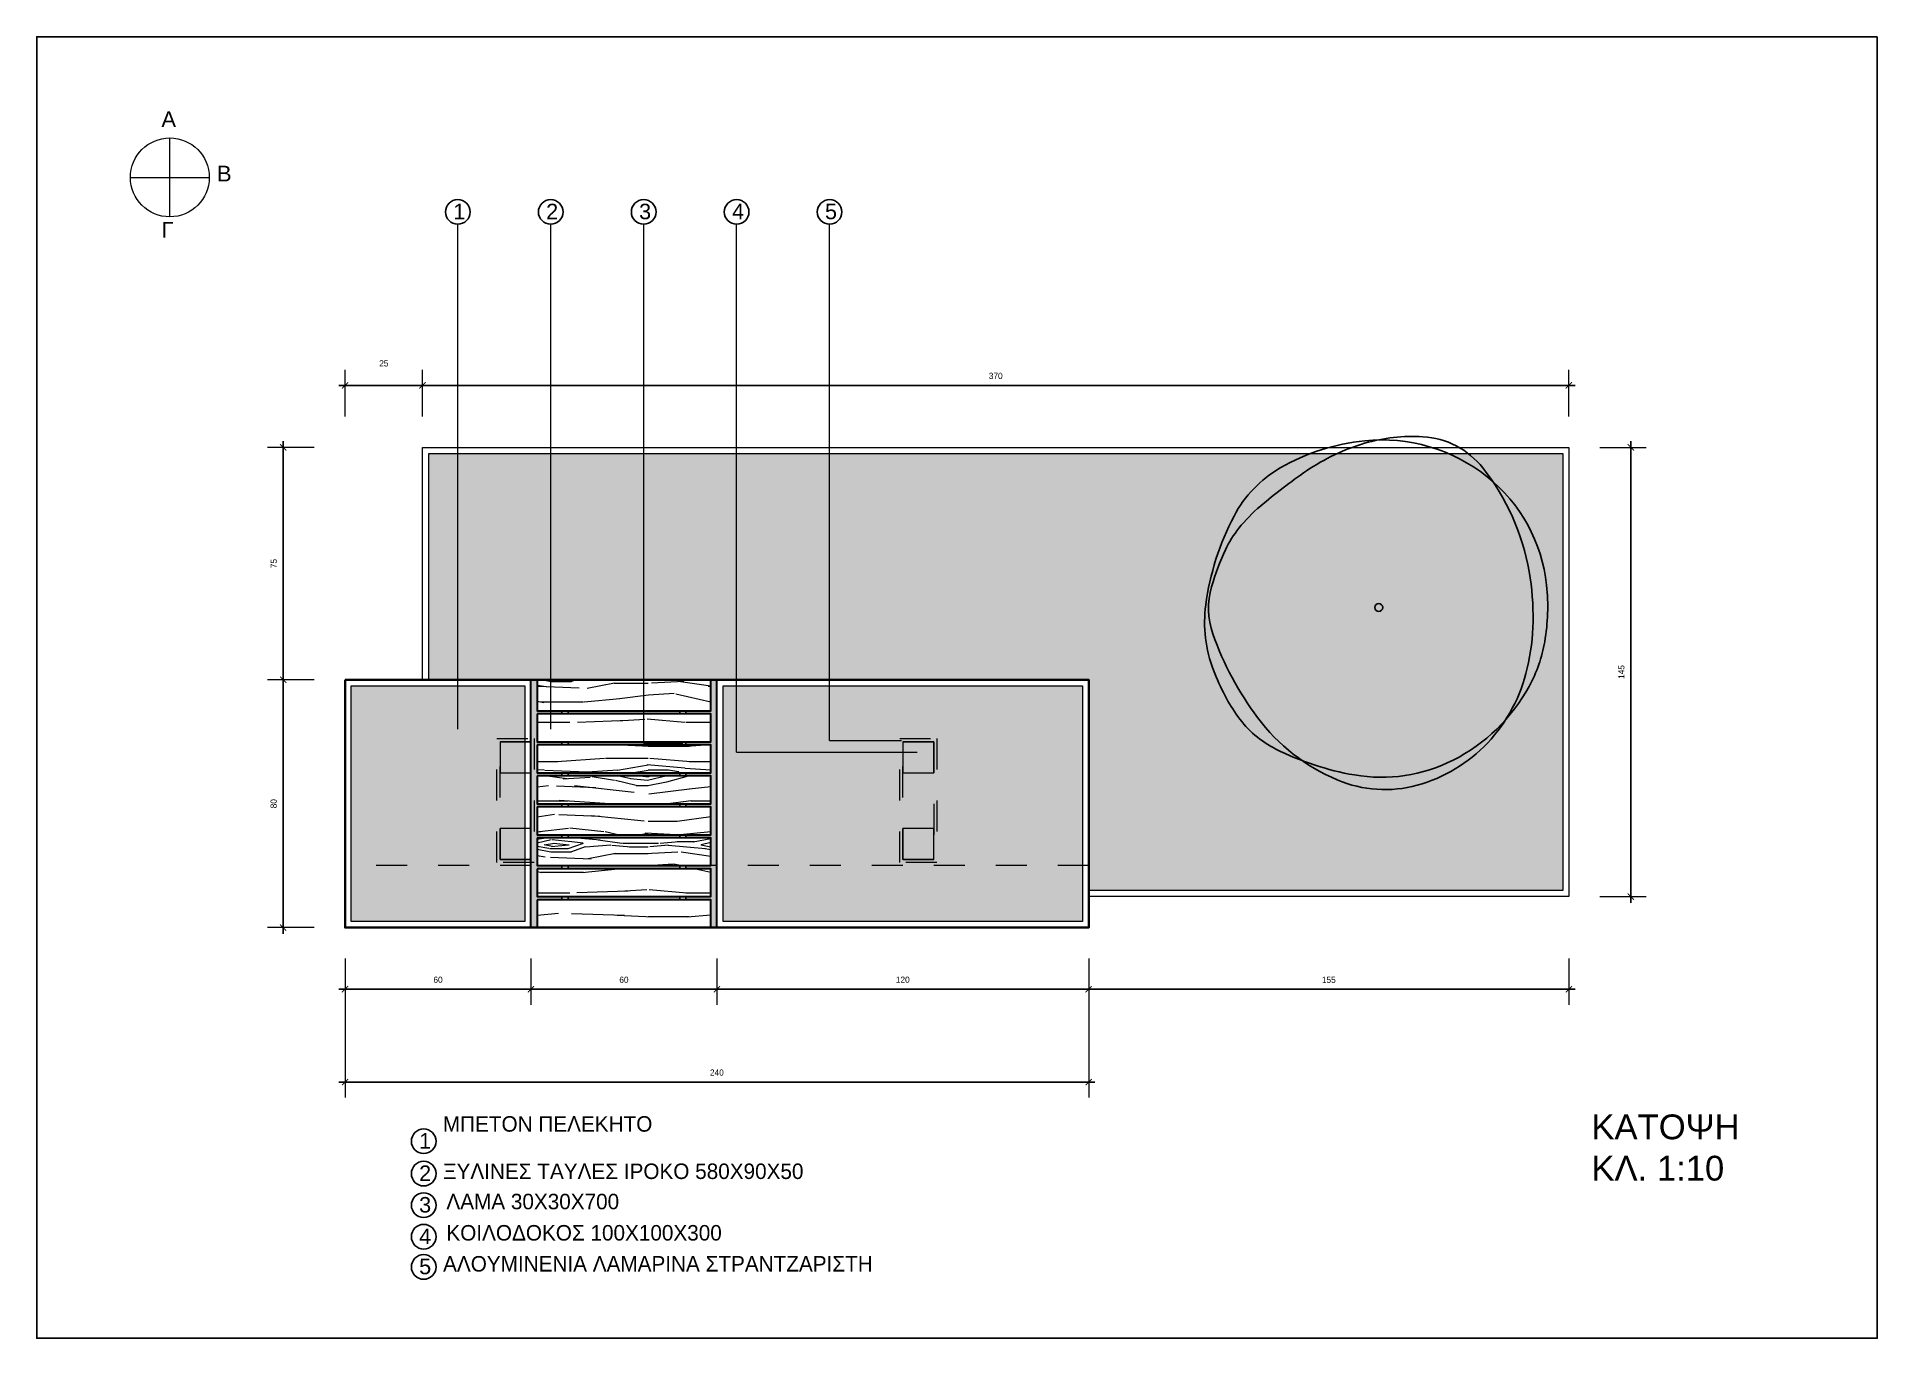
# Model space of a CAD drawing. Header units: millimetres. Extents: x -2.1 to 56.3, y -12 to 10.2.
# Drawn here: x 0 to 5.94, y 0 to 4.2 of the extents above; entities that cross this region are included whole.
import ezdxf

# ---------------------------------------------------------------- set-up
doc = ezdxf.new("R2010")
doc.units = ezdxf.units.MM
doc.header["$LTSCALE"] = 0.01
doc.linetypes.add('ACAD_ISO02W100', pattern=[15, 12, -3])
for name, color, linetype, lineweight in [('0.4', 252, 'Continuous', 40), ('CONCRETE', 253, 'Continuous', 30), ('DIMS', 30, 'Continuous', 15), ('HIDDEN', 254, 'Continuous', 20), ('METAL', 4, 'Continuous', 25), ('PROVOLH', 81, 'Continuous', 5), ('SYMBOLS', 51, 'Continuous', 15), ('WOOD', 33, 'Continuous', 30)]:
    doc.layers.add(name, color=color, linetype=linetype, lineweight=lineweight)
doc.layers.add('HATCH EDAFOS', color=45, linetype='Continuous', true_color=0xa38662)
doc.layers.add('HATCH GARBILO', color=253, linetype='Continuous', lineweight=18, true_color=0xa1a290)
doc.layers.add('HATCH WOOD', color=35, linetype='Continuous', lineweight=9, true_color=0x96704a)
doc.layers.add('TREE', color=97, linetype='Continuous', lineweight=25, true_color=0x3f8845, transparency=0.3)
doc.layers.add('ΤΕΧΤ', color=35, linetype='Continuous')
doc.styles.add('Century Gothic', font='GOTHIC.TTF')
doc.styles.get("Standard").update_dxf_attribs({"font": 'arial.ttf'})
doc.dimstyles.new('MY DIM.', dxfattribs={"dimscale": 100, "dimtxt": 0.0002, "dimasz": 0.0002, "dimexe": 0.0005, "dimexo": 0.001, "dimgap": 0.0002, "dimtad": 1, "dimdec": 0, "dimlfac": 100, "dimzin": 4, "dimdsep": 46, "dimtxsty": 'Century Gothic', "dimblk": 'ARCHTICK', "dimcen": 0.0015, "dimdle": 0.0002, "dimclrd": 256, "dimclre": 256, "dimadec": 0, "dimazin": 1, "dimtfac": 1, "dimtdec": 0, "dimtix": 1, "dimtofl": 0, "dimtmove": 2, "dimatfit": 0, "dimfxl": 1.0035, "dimtolj": 1, "dimtzin": 0, "dimlwe": -1, "dimarcsym": 0})

msp = doc.modelspace()

# ---------------------------------------------------------------- texts
at = {"layer": 'WOOD', "attachment_point": 1}
for s, width, gutter_width, insert, char_height in [('A', 0.3463952236309637, 0.5, (0.4020423693758527, 3.959540857033845), 0.0509404666944661), ('B', 0.3463952236309637, 0.5, (0.5813274531087748, 3.784101496970921), 0.0509404666944661), ('Γ', 0.3463952236309637, 0.5, (0.4020423693758527, 3.602147449270873), 0.0509404666944661), ('ΚΑΤΟΨΗ\\PΚΛ. 1:10', 6.705409049311974, 12.5, (5.017600027547786, 0.7220689729311794), 0.08)]:
    msp.add_mtext_dynamic_manual_height_columns(s, width=width, gutter_width=gutter_width, heights=[0], dxfattribs=dict(at, insert=insert, char_height=char_height))
at = {"layer": 'ΤΕΧΤ', "attachment_point": 1}
for s, width, insert, char_height in [('1', 0.2509013106586053, (1.343954256648569, 3.661303409318902), 0.05), ('2', 0.2509013106586053, (1.643954256648568, 3.661303409318902), 0.05), ('3', 0.2509013106586053, (1.943954256648569, 3.661303409318902), 0.05), ('4', 0.2509013106586053, (2.243954256648569, 3.661303409318902), 0.05), ('5', 0.2509013106586053, (2.543954256648568, 3.661303409318902), 0.05), ('{\\fCentury Gothic|b0|i0|c161|p34;\\H0.5x;ΜΠΕΤΟΝ ΠΕΛΕΚΗΤΟ\\H2x;^I}', 1.541211575695543, (1.310498468647973, 0.7165407006224718), 0.1), ('1', 0.2509013106586053, (1.233978605958665, 0.6620002450430298), 0.05), ('2', 0.2509013106586053, (1.233978605958665, 0.5574928072933126), 0.05), ('{\\fCentury Gothic|b0|i0|c161|p34;ΞΥΛΙΝΕΣ ΤΑΥΛΕΣ ΙΡΟΚΟ 580Χ90Χ50}', 2.547009592076109, (1.311324647213377, 0.563749025743026), 0.05), ('3', 0.2509013106586053, (1.233978605958665, 0.4555729510523015), 0.05), ('{\\fCentury Gothic|b0|i0|c161|p34;ΛΑΜΑ 30Χ30Χ700}', 2.547009592076109, (1.321955416822016, 0.4660484404781374), 0.05), ('{\\fCentury Gothic|b0|i0|c161|p34;ΚΟΙΛΟΔΟΚΟΣ 100Χ100Χ300}', 2.547009592076109, (1.321955416822016, 0.3651726151765517), 0.05), ('4', 0.2509013106586053, (1.233978605958665, 0.3538807540280664), 0.05), ('5', 0.2509013106586053, (1.233978605958665, 0.2563391876721233), 0.05), ('{\\fCentury Gothic|b0|i0|c161|p34;ΑΛΟΥΜΙΝΕΝΙΑ ΛΑΜΑΡΙΝΑ ΣΤΡΑΝΤΖΑΡΙΣΤΗ}', 2.547009592076109, (1.311324647213377, 0.265078248581152), 0.05)]:
    msp.add_mtext_dynamic_manual_height_columns(s, width=width, gutter_width=0.5, heights=[0], dxfattribs=dict(at, insert=insert, char_height=char_height))

# ---------------------------------------------------------------- blocks, each defined once
blk = doc.blocks.new('i-tree07')
at = {"color": 0, "linetype": 'ByBlock', "lineweight": -2}
blk.add_circle((-0.0413950300410306, 0.020719732872891), 0.0552212151102793, dxfattribs=at)
for centre, radius, start, end in [((0.0600476534946211, -0.5938611640761735), 2.956998002189816, 95.77377936935345, 119.9477766183807), ((0.4333265629952621, 0.020046831728024), 2.388442927636453, 86.58661383220232, 106.3700011572886), ((0, 0), 2.360108730307641, 51.53895416051926, 95.77377936935345), ((0.5070474066130828, 1.256032073444771), 1.150261082944297, 38.20947724214145, 86.58661383220232), ((0.5651454733949777, -0.4287027322152142), 2.856152662705319, 106.3700011572886, 124.4463403251327), ((-0.5814217351535264, 0.5195388275176356), 1.672030096811026, 119.9477766183798, 152.2852042075838), ((3.424580511808926, -4.597565291178767), 7.911425531150436, 124.4463403251346, 130.3028531778149), ((-1.141321188755227, -0.0415476572862872), 3.248077133936511, 9.98358639674663, 38.20947724214145), ((0.0773906067452117, 0.0974292183306318), 2.235683015132231, 6.022784888878292, 51.53895416052026), ((1.236183264180681, -0.4353239578422859), 3.725186416351713, 152.2852042075852, 172.4004153397553), ((-0.2233230196525255, -0.2965393008138619), 2.271742495319133, 130.3028531777965, 141.2438751667409), ((-0.8462762891338115, 0.2035430539730498), 1.472897618308168, 141.2438751667642, 154.9917927673971), ((1.076892887272151, -0.6935808656476468), 3.595021791921392, 154.9917927673956, 163.7791000914926), ((-1.507290691352181, -0.1059698607681696), 3.619673550943625, 358.8878567979265, 9.983586396728992), ((-1.341640551428781, 0.0100248314512044), 1.076219502914867, 163.7791000914895, 199.3821665052584), ((-0.5544941736570764, 0.0307613827239663), 2.871075001238856, 350.2305798828297, 6.022784888878292), ((-0.6137930681813942, -0.1884980633276143), 1.858816824737318, 172.400415339744, 201.0273170461472), ((-1.068845172840156, -0.11448140308093), 3.181145422933779, 347.0494637674656, 358.8878567979574), ((1.760054320629478, 1.101219002220204), 4.364260834417978, 199.3821665052553, 216.8466299830134), ((0.2905812833453183, -0.1147440473724544), 2.0135644425777, 331.3474499597109, 350.2305798828424), ((0.7280370582798242, 0.3273164131577744), 3.296374706156664, 201.0273170461732, 207.8189374404477), ((-0.17434875481581, -0.3201789515687494), 2.263302667712483, 316.7621897731351, 347.0494637674513), ((0.0445305950431703, -0.0333444266960612), 2.523550452726198, 207.81893744042, 215.5825472471948), ((-0.1346950525585271, 0.1176303901357585), 2.498185780414778, 296.8805481502545, 331.3474499596861), ((-0.8242002642027728, -0.6548944667105161), 1.455366124977399, 215.582547247213, 243.3835910659489), ((0.4351130740071767, 0.1083535224084358), 2.708588412710412, 216.8466299830121, 247.0467815425752), ((0.2949540145737046, 1.57840722883148), 3.953393899645762, 243.3835910659359, 260.1462681024518), ((-0.0629610006424173, -0.4249174277440773), 2.110406035403817, 285.3696758068246, 316.7621897731363), ((-0.0036731540267283, -0.1408453309605875), 2.208398899601943, 260.1462681024649, 296.880548150256), ((0.0441843041526227, -0.8147116833352754), 1.706154037225095, 247.0467815425752, 285.3696758068246)]:
    blk.add_arc(centre, radius, start, end, dxfattribs=at)
blk = doc.blocks.new('_ArchTick')
at = {"color": 0, "linetype": 'ByBlock', "const_width": 0.15}
blk.add_lwpolyline([(-0.5, -0.5), (0.5, 0.5)], dxfattribs=at)
blk = doc.blocks.new('*D10')
at = {"layer": 'Defpoints', "color": 0, "transparency": 16777216}
for p in [(0.9949999999999977, 1.325000000000001), (1.594999999999999, 1.325000000000001), (1.594999999999999, 1.126217066388143)]:
    blk.add_point(p, dxfattribs=at)
at = {"layer": 'DIMS', "transparency": 16777216}
for p, q in [((0.9949999999999977, 1.225), (0.9949999999999977, 1.076217066388143)), ((1.594999999999999, 1.225), (1.594999999999999, 1.076217066388143))]:
    blk.add_line(p, q, dxfattribs=at)
at = {"layer": 'DIMS', "lineweight": -2, "transparency": 16777216}
blk.add_line((0.9749999999999978, 1.126217066388143), (1.614999999999999, 1.126217066388143), dxfattribs=at)
at = {"layer": 'DIMS', "lineweight": -2, "transparency": 16777216, "xscale": 0.02, "yscale": 0.02, "zscale": 0.02, "rotation": 180}
blk.add_blockref('_ArchTick', (0.9949999999999977, 1.126217066388143), dxfattribs=at)
at = {"layer": 'DIMS', "lineweight": -2, "transparency": 16777216, "xscale": 0.02, "yscale": 0.02, "zscale": 0.02}
blk.add_blockref('_ArchTick', (1.594999999999999, 1.126217066388143), dxfattribs=at)
at = {"layer": 'DIMS', "color": 0, "transparency": 16777216, "insert": (1.294999999999998, 1.156720125531583), "char_height": 0.02, "attachment_point": 5, "style": 'Century Gothic'}
blk.add_mtext('\\A1;60', dxfattribs=at)
blk = doc.blocks.new('*D11')
at = {"layer": 'Defpoints', "color": 0, "transparency": 16777216}
for p in [(1.594999999999999, 1.325000000000001), (2.194999999999996, 1.325000000000001), (2.194999999999996, 1.126217066388143)]:
    blk.add_point(p, dxfattribs=at)
at = {"layer": 'DIMS', "transparency": 16777216}
for p, q in [((1.594999999999999, 1.225), (1.594999999999999, 1.076217066388143)), ((2.194999999999996, 1.225), (2.194999999999996, 1.076217066388143))]:
    blk.add_line(p, q, dxfattribs=at)
at = {"layer": 'DIMS', "lineweight": -2, "transparency": 16777216}
blk.add_line((1.574999999999999, 1.126217066388143), (2.214999999999996, 1.126217066388143), dxfattribs=at)
at = {"layer": 'DIMS', "lineweight": -2, "transparency": 16777216, "xscale": 0.02, "yscale": 0.02, "zscale": 0.02, "rotation": 180}
blk.add_blockref('_ArchTick', (1.594999999999999, 1.126217066388143), dxfattribs=at)
at = {"layer": 'DIMS', "lineweight": -2, "transparency": 16777216, "xscale": 0.02, "yscale": 0.02, "zscale": 0.02}
blk.add_blockref('_ArchTick', (2.194999999999996, 1.126217066388143), dxfattribs=at)
at = {"layer": 'DIMS', "color": 0, "transparency": 16777216, "insert": (1.894999999999997, 1.156720125531583), "char_height": 0.02, "attachment_point": 5, "style": 'Century Gothic'}
blk.add_mtext('\\A1;60', dxfattribs=at)
blk = doc.blocks.new('*D12')
at = {"layer": 'Defpoints', "color": 0, "transparency": 16777216}
for p in [(2.194999999999997, 1.325000000000001), (3.394999999999996, 1.325000000000001), (3.394999999999996, 1.126217066388143)]:
    blk.add_point(p, dxfattribs=at)
at = {"layer": 'DIMS', "transparency": 16777216}
for p, q in [((2.194999999999997, 1.225), (2.194999999999997, 1.076217066388143)), ((3.394999999999996, 1.225), (3.394999999999996, 1.076217066388143))]:
    blk.add_line(p, q, dxfattribs=at)
at = {"layer": 'DIMS', "lineweight": -2, "transparency": 16777216}
blk.add_line((2.174999999999997, 1.126217066388143), (3.414999999999996, 1.126217066388143), dxfattribs=at)
at = {"layer": 'DIMS', "lineweight": -2, "transparency": 16777216, "xscale": 0.02, "yscale": 0.02, "zscale": 0.02, "rotation": 180}
blk.add_blockref('_ArchTick', (2.194999999999997, 1.126217066388143), dxfattribs=at)
at = {"layer": 'DIMS', "lineweight": -2, "transparency": 16777216, "xscale": 0.02, "yscale": 0.02, "zscale": 0.02}
blk.add_blockref('_ArchTick', (3.394999999999996, 1.126217066388143), dxfattribs=at)
at = {"layer": 'DIMS', "color": 0, "transparency": 16777216, "insert": (2.794999999999997, 1.156720125531583), "char_height": 0.02, "attachment_point": 5, "style": 'Century Gothic'}
blk.add_mtext('\\A1;120', dxfattribs=at)
blk = doc.blocks.new('*D13')
at = {"layer": 'Defpoints', "color": 0, "transparency": 16777216}
for p in [(0.795020723402883, 2.125000000000001), (0.9949999999999977, 2.125000000000001), (0.9949999999999977, 1.325000000000001)]:
    blk.add_point(p, dxfattribs=at)
at = {"layer": 'DIMS', "lineweight": -2, "transparency": 16777216}
blk.add_line((0.7950207234028829, 1.305000000000001), (0.795020723402883, 2.145000000000001), dxfattribs=at)
at = {"layer": 'DIMS', "transparency": 16777216}
for p, q in [((0.8949999999999979, 2.125000000000001), (0.745020723402883, 2.125000000000001)), ((0.8949999999999979, 1.325000000000001), (0.745020723402883, 1.325000000000001))]:
    blk.add_line(p, q, dxfattribs=at)
at = {"layer": 'DIMS', "lineweight": -2, "transparency": 16777216, "xscale": 0.02, "yscale": 0.02, "zscale": 0.02}
for p, rotation in [((0.795020723402883, 2.125000000000001), 90), ((0.7950207234028829, 1.325000000000001), 270)]:
    blk.add_blockref('_ArchTick', p, dxfattribs=dict(at, rotation=rotation))
at = {"layer": 'DIMS', "color": 0, "transparency": 16777216, "insert": (0.7645176642594428, 1.725000000000001), "char_height": 0.02, "attachment_point": 5, "rotation": 90, "style": 'Century Gothic'}
blk.add_mtext('\\A1;80', dxfattribs=at)
blk = doc.blocks.new('*D14')
at = {"layer": 'Defpoints', "color": 0, "transparency": 16777216}
for p in [(0.9949999999999977, 1.325000000000001), (3.394999999999996, 1.325000000000001), (3.394999999999996, 0.8266125589940322)]:
    blk.add_point(p, dxfattribs=at)
at = {"layer": 'DIMS', "transparency": 16777216}
for p, q in [((0.9949999999999977, 1.225), (0.9949999999999977, 0.7766125589940323)), ((3.394999999999996, 1.225), (3.394999999999996, 0.7766125589940323))]:
    blk.add_line(p, q, dxfattribs=at)
at = {"layer": 'DIMS', "lineweight": -2, "transparency": 16777216}
blk.add_line((0.9749999999999978, 0.8266125589940322), (3.414999999999996, 0.8266125589940322), dxfattribs=at)
at = {"layer": 'DIMS', "lineweight": -2, "transparency": 16777216, "xscale": 0.02, "yscale": 0.02, "zscale": 0.02, "rotation": 180}
blk.add_blockref('_ArchTick', (0.9949999999999977, 0.8266125589940322), dxfattribs=at)
at = {"layer": 'DIMS', "lineweight": -2, "transparency": 16777216, "xscale": 0.02, "yscale": 0.02, "zscale": 0.02}
blk.add_blockref('_ArchTick', (3.394999999999996, 0.8266125589940322), dxfattribs=at)
at = {"layer": 'DIMS', "color": 0, "transparency": 16777216, "insert": (2.194999999999997, 0.8571156181374721), "char_height": 0.02, "attachment_point": 5, "style": 'Century Gothic'}
blk.add_mtext('\\A1;240', dxfattribs=at)
blk = doc.blocks.new('*D15')
at = {"layer": 'Defpoints', "color": 0, "transparency": 16777216}
for p in [(3.394999999999996, 1.325000000000001), (4.945000000000002, 1.324999999999999), (4.945000000000002, 1.126217066388143)]:
    blk.add_point(p, dxfattribs=at)
at = {"layer": 'DIMS', "transparency": 16777216}
for p, q in [((3.394999999999996, 1.225), (3.394999999999996, 1.076217066388143)), ((4.945000000000002, 1.224999999999999), (4.945000000000002, 1.076217066388143))]:
    blk.add_line(p, q, dxfattribs=at)
at = {"layer": 'DIMS', "lineweight": -2, "transparency": 16777216}
blk.add_line((3.374999999999996, 1.126217066388143), (4.965000000000001, 1.126217066388143), dxfattribs=at)
at = {"layer": 'DIMS', "lineweight": -2, "transparency": 16777216, "xscale": 0.02, "yscale": 0.02, "zscale": 0.02, "rotation": 180}
blk.add_blockref('_ArchTick', (3.394999999999996, 1.126217066388143), dxfattribs=at)
at = {"layer": 'DIMS', "lineweight": -2, "transparency": 16777216, "xscale": 0.02, "yscale": 0.02, "zscale": 0.02}
blk.add_blockref('_ArchTick', (4.945000000000002, 1.126217066388143), dxfattribs=at)
at = {"layer": 'DIMS', "color": 0, "transparency": 16777216, "insert": (4.169999999999999, 1.156468595959863), "char_height": 0.02, "attachment_point": 5, "style": 'Century Gothic'}
blk.add_mtext('\\A1;155', dxfattribs=at)
blk = doc.blocks.new('*D16')
at = {"layer": 'Defpoints', "color": 0, "transparency": 16777216}
for p in [(0.795020723402883, 2.875000000000001), (0.9949999999999977, 2.875000000000001), (0.9949999999999977, 2.125000000000001)]:
    blk.add_point(p, dxfattribs=at)
at = {"layer": 'DIMS', "transparency": 16777216}
for p, q in [((0.8949999999999979, 2.875000000000001), (0.745020723402883, 2.875000000000001)), ((0.8949999999999979, 2.125000000000001), (0.7450207234028828, 2.125000000000001))]:
    blk.add_line(p, q, dxfattribs=at)
at = {"layer": 'DIMS', "lineweight": -2, "transparency": 16777216}
blk.add_line((0.7950207234028828, 2.105000000000001), (0.795020723402883, 2.895000000000001), dxfattribs=at)
at = {"layer": 'DIMS', "lineweight": -2, "transparency": 16777216, "xscale": 0.02, "yscale": 0.02, "zscale": 0.02}
for p, rotation in [((0.795020723402883, 2.875000000000001), 90), ((0.7950207234028828, 2.125000000000001), 270)]:
    blk.add_blockref('_ArchTick', p, dxfattribs=dict(at, rotation=rotation))
at = {"layer": 'DIMS', "color": 0, "transparency": 16777216, "insert": (0.7647691938311625, 2.500000000000001), "char_height": 0.02, "attachment_point": 5, "rotation": 90, "style": 'Century Gothic'}
blk.add_mtext('\\A1;75', dxfattribs=at)
blk = doc.blocks.new('*D17')
at = {"layer": 'Defpoints', "color": 0, "transparency": 16777216}
for p in [(1.244999999999998, 3.075000000000001), (0.9949999999999977, 2.875000000000001), (1.244999999999998, 2.875000000000001)]:
    blk.add_point(p, dxfattribs=at)
at = {"layer": 'DIMS', "transparency": 16777216}
for p, q in [((0.9949999999999977, 2.975000000000001), (0.9949999999999977, 3.125)), ((1.244999999999998, 2.975000000000001), (1.244999999999998, 3.125))]:
    blk.add_line(p, q, dxfattribs=at)
at = {"layer": 'DIMS', "lineweight": -2, "transparency": 16777216}
blk.add_line((0.9749999999999978, 3.075000000000001), (1.264999999999998, 3.075000000000001), dxfattribs=at)
at = {"layer": 'DIMS', "lineweight": -2, "transparency": 16777216, "xscale": 0.02, "yscale": 0.02, "zscale": 0.02, "rotation": 180}
blk.add_blockref('_ArchTick', (0.9949999999999977, 3.075000000000001), dxfattribs=at)
at = {"layer": 'DIMS', "lineweight": -2, "transparency": 16777216, "xscale": 0.02, "yscale": 0.02, "zscale": 0.02}
blk.add_blockref('_ArchTick', (1.244999999999998, 3.075000000000001), dxfattribs=at)
at = {"layer": 'DIMS', "color": 0, "transparency": 16777216, "insert": (1.119999999999997, 3.14600611828688), "char_height": 0.02, "attachment_point": 5, "style": 'Century Gothic'}
blk.add_mtext('\\A1;25', dxfattribs=at)
blk = doc.blocks.new('*D18')
at = {"layer": 'Defpoints', "color": 0, "transparency": 16777216}
for p in [(4.945000000000001, 3.075000000000001), (1.244999999999998, 2.875000000000001), (4.945000000000001, 2.875)]:
    blk.add_point(p, dxfattribs=at)
at = {"layer": 'DIMS', "transparency": 16777216}
for p, q in [((1.244999999999998, 2.975000000000001), (1.244999999999998, 3.125)), ((4.945000000000001, 2.975), (4.945000000000001, 3.125))]:
    blk.add_line(p, q, dxfattribs=at)
at = {"layer": 'DIMS', "lineweight": -2, "transparency": 16777216}
blk.add_line((1.224999999999998, 3.075000000000001), (4.965, 3.075000000000001), dxfattribs=at)
at = {"layer": 'DIMS', "lineweight": -2, "transparency": 16777216, "xscale": 0.02, "yscale": 0.02, "zscale": 0.02, "rotation": 180}
blk.add_blockref('_ArchTick', (1.244999999999998, 3.075000000000001), dxfattribs=at)
at = {"layer": 'DIMS', "lineweight": -2, "transparency": 16777216, "xscale": 0.02, "yscale": 0.02, "zscale": 0.02}
blk.add_blockref('_ArchTick', (4.945000000000001, 3.075000000000001), dxfattribs=at)
at = {"layer": 'DIMS', "color": 0, "transparency": 16777216, "insert": (3.094999999999999, 3.10550305914344), "char_height": 0.02, "attachment_point": 5, "style": 'Century Gothic'}
blk.add_mtext('\\A1;370', dxfattribs=at)
blk = doc.blocks.new('*D19')
at = {"layer": 'Defpoints', "color": 0, "transparency": 16777216}
for p in [(4.945000000000001, 2.875), (4.945000000000001, 1.425), (5.144846646666563, 1.425)]:
    blk.add_point(p, dxfattribs=at)
at = {"layer": 'DIMS', "transparency": 16777216}
for p, q in [((5.045, 2.874999999999999), (5.194846646666563, 2.874999999999999)), ((5.045, 1.425), (5.194846646666563, 1.425))]:
    blk.add_line(p, q, dxfattribs=at)
at = {"layer": 'DIMS', "lineweight": -2, "transparency": 16777216}
blk.add_line((5.144846646666564, 2.894999999999999), (5.144846646666563, 1.405), dxfattribs=at)
at = {"layer": 'DIMS', "lineweight": -2, "transparency": 16777216, "xscale": 0.02, "yscale": 0.02, "zscale": 0.02}
for p, rotation in [((5.144846646666564, 2.874999999999999), 90), ((5.144846646666563, 1.425), 270)]:
    blk.add_blockref('_ArchTick', p, dxfattribs=dict(at, rotation=rotation))
at = {"layer": 'DIMS', "color": 0, "transparency": 16777216, "insert": (5.114343587523123, 2.15), "char_height": 0.02, "attachment_point": 5, "rotation": 90, "style": 'Century Gothic'}
blk.add_mtext('\\A1;145', dxfattribs=at)

# ---------------------------------------------------------------- dimensions: what is measured, and where the dimension line sits
at = {"layer": 'DIMS'}
dim = msp.add_linear_dim(base=(1.244999999999998, 3.075000000000001), p1=(0.9949999999999977, 2.875000000000001), p2=(1.244999999999998, 2.875000000000001), dimstyle='MY DIM.', dxfattribs=at)
dim.commit()
dim.dimension.update_dxf_attribs({"geometry": '*D17', "text_midpoint": (1.119999999999997, 3.14600611828688), "dimtype": 160})
for base, p1, p2, picture, middle in [((4.945000000000001, 3.075000000000001), (1.244999999999998, 2.875000000000001), (4.945000000000001, 2.875), '*D18', (3.094999999999999, 3.10550305914344)), ((1.594999999999999, 1.126217066388143), (0.9949999999999977, 1.325000000000001), (1.594999999999999, 1.325000000000001), '*D10', (1.294999999999998, 1.156720125531583)), ((3.394999999999996, 0.8266125589940322), (0.9949999999999977, 1.325000000000001), (3.394999999999996, 1.325000000000001), '*D14', (2.194999999999997, 0.8571156181374721)), ((2.194999999999996, 1.126217066388143), (1.594999999999999, 1.325000000000001), (2.194999999999996, 1.325000000000001), '*D11', (1.894999999999997, 1.156720125531583)), ((3.394999999999996, 1.126217066388143), (2.194999999999997, 1.325000000000001), (3.394999999999996, 1.325000000000001), '*D12', (2.794999999999997, 1.156720125531583)), ((4.945000000000002, 1.126217066388143), (3.394999999999996, 1.325000000000001), (4.945000000000002, 1.324999999999999), '*D15', (4.169999999999999, 1.156468595959863))]:
    dim = msp.add_linear_dim(base=base, p1=p1, p2=p2, dimstyle='MY DIM.', dxfattribs=at)
    dim.commit()
    dim.dimension.update_dxf_attribs({"geometry": picture, "text_midpoint": middle})
for base, p1, p2, picture, middle in [((0.795020723402883, 2.875000000000001), (0.9949999999999977, 2.125000000000001), (0.9949999999999977, 2.875000000000001), '*D16', (0.7647691938311625, 2.500000000000001)), ((5.144846646666563, 1.425), (4.945000000000001, 2.875), (4.945000000000001, 1.425), '*D19', (5.114343587523123, 2.15)), ((0.795020723402883, 2.125000000000001), (0.9949999999999977, 1.325000000000001), (0.9949999999999977, 2.125000000000001), '*D13', (0.7645176642594428, 1.725000000000001))]:
    dim = msp.add_linear_dim(base=base, p1=p1, p2=p2, angle=90, dimstyle='MY DIM.', dxfattribs=at)
    dim.commit()
    dim.dimension.update_dxf_attribs({"geometry": picture, "text_midpoint": middle})

# ---------------------------------------------------------------- hatches: boundary and pattern name
at = {"layer": 'HATCH EDAFOS', "transparency": 33554623}
h = msp.add_hatch(dxfattribs=at)
h.set_pattern_fill('AR-SAND', color=256, scale=0.00089, angle=-1.27e-14)
h.set_pattern_definition([(37.5, (0.8699998225914601, 0.6150000094321371), (-0.0014240278534258, 0.0435577781223115), [0, -0.03436112, 0, -0.0384302, 0, -0.03673475]), (7.499999999999937, (0.8699998225914601, 0.6150000094321371), (0.0400075721992823, 0.0637974339505835), [0, -0.01853692, 0, -0.03097022, 0, -0.01186815]), (327.5, (0.8421944425914599, 0.6150000094321371), (0.0703983209514898, 0.0001279094363906), [0, -0.011303, 0, -0.0406908, 0, -0.0531241]), (317.5, (0.8421944425914599, 0.6150000094321371), (0.0679565242700345, 0.0198407097698922), [0, -0.0056515, 0, -0.02667508, 0, -0.0305181])])
h.paths.add_polyline_path([(4.925000000000001, 2.854999999999998), (1.264999999999998, 2.855000000000002), (1.264999999999998, 2.125000000000001), (3.394999999999996, 2.125000000000001), (3.394999999999996, 1.445), (4.925, 1.445)])
at = {"layer": 'HATCH GARBILO', "transparency": 33554610}
h = msp.add_hatch(dxfattribs=at)
h.set_pattern_fill('DOTS', color=256, scale=0.0061, angle=-1.27e-14)
h.set_pattern_definition([(360, (0.8699998225914601, 0.6150000094321371), (0.004841875, 0.00968375), [0, -0.00968375])])
h.paths.add_polyline_path([(3.374999999999996, 2.105), (2.214999999999997, 2.105000000000002), (2.214999999999997, 1.345), (3.374999999999996, 1.345)])
h.paths.add_polyline_path([(1.574999999999999, 2.105000000000002), (1.014999999999997, 2.105000000000002), (1.014999999999997, 1.345000000000002), (1.574999999999999, 1.345000000000002)])
at = {"layer": 'HATCH GARBILO', "transparency": 33554457}
h = msp.add_hatch(color=256, dxfattribs=at)
h.dxf.hatch_style = 1
h.paths.add_polyline_path([(2.074999999999996, 2.025), (1.715, 2.025000000000002), (1.715, 2.015000000000002), (2.074999999999996, 2.015000000000002)])
h.paths.add_polyline_path([(2.074999999999996, 1.925000000000002), (1.715, 1.925000000000002), (1.715, 1.915), (2.074999999999996, 1.915)])
h.paths.add_polyline_path([(2.074999999999996, 1.825000000000001), (1.715, 1.825000000000001), (1.715, 1.815000000000001), (2.074999999999996, 1.815000000000001)])
h.paths.add_polyline_path([(2.074999999999996, 1.725000000000001), (1.715, 1.725000000000001), (1.715, 1.715000000000001), (2.074999999999996, 1.715000000000001)])
h.paths.add_polyline_path([(2.074999999999996, 1.625000000000001), (1.715, 1.625000000000001), (1.715, 1.615000000000001), (2.074999999999996, 1.615)])
h.paths.add_polyline_path([(2.074999999999996, 1.525000000000002), (1.715, 1.525000000000002), (1.715, 1.515000000000002), (2.074999999999996, 1.515000000000002)])
h.paths.add_polyline_path([(2.074999999999996, 1.425000000000002), (1.715, 1.425000000000002), (1.715, 1.415), (2.074999999999996, 1.415)])
h.paths.add_polyline_path([(1.614999999999998, 1.415), (1.695, 1.415), (1.695, 1.425000000000002), (1.614999999999998, 1.425000000000002), (1.614999999999998, 1.515000000000002), (1.695, 1.515000000000002), (1.695, 1.525000000000002), (1.594999999999999, 1.525000000000002), (1.594999999999999, 1.325000000000001), (1.614999999999998, 1.325000000000001)])
h.paths.add_polyline_path([(1.614999999999998, 1.615000000000001), (1.695, 1.615000000000001), (1.695, 1.625000000000001), (1.614999999999998, 1.625000000000001), (1.614999999999998, 1.715000000000001), (1.695, 1.715000000000001), (1.695, 1.725000000000001), (1.614999999999998, 1.725000000000001), (1.614999999999998, 1.815000000000001), (1.695, 1.815000000000001), (1.695, 1.825000000000001), (1.614999999999998, 1.825000000000001), (1.614999999999998, 1.915), (1.695, 1.915), (1.695, 1.925000000000002), (1.614999999999998, 1.925000000000002), (1.614999999999998, 2.015000000000002), (1.695, 2.015000000000002), (1.695, 2.025000000000002), (1.614999999999998, 2.025000000000002), (1.614999999999998, 2.125000000000001), (1.594999999999999, 2.125000000000001), (1.594999999999999, 1.525000000000002), (1.614999999999998, 1.525000000000002)])
h.paths.add_polyline_path([(2.194999999999997, 1.525000000000002), (2.094999999999995, 1.525000000000002), (2.094999999999995, 1.515000000000002), (2.174999999999997, 1.515000000000002), (2.174999999999997, 1.425000000000002), (2.094999999999995, 1.425000000000002), (2.094999999999995, 1.415), (2.174999999999997, 1.415), (2.174999999999997, 1.325000000000001), (2.194999999999997, 1.325000000000001)])
h.paths.add_polyline_path([(2.194999999999997, 2.125000000000001), (2.174999999999997, 2.125000000000001), (2.174999999999997, 2.025), (2.094999999999995, 2.025), (2.094999999999995, 2.015000000000002), (2.174999999999997, 2.015000000000002), (2.174999999999997, 1.925000000000002), (2.094999999999995, 1.925000000000002), (2.094999999999995, 1.915), (2.174999999999997, 1.915), (2.174999999999997, 1.825000000000001), (2.094999999999995, 1.825000000000001), (2.094999999999995, 1.815000000000001), (2.174999999999997, 1.815000000000001), (2.174999999999997, 1.725000000000001), (2.094999999999995, 1.725000000000001), (2.094999999999995, 1.715000000000001), (2.174999999999997, 1.715000000000001), (2.174999999999997, 1.625000000000001), (2.094999999999995, 1.625000000000001), (2.094999999999995, 1.615), (2.174999999999997, 1.615), (2.174999999999997, 1.525), (2.194999999999997, 1.525)])
at = {"layer": 'HATCH WOOD', "transparency": 33554636}
h = msp.add_hatch(dxfattribs=at)
h.set_pattern_fill('4WOOD006', color=256, scale=0.55, angle=-1.27e-14, pattern_type=2)
h.set_pattern_definition([(349.6952, (1.04049982259146, 1.038500009432135), (3.300000528466346, -0.5499971815447956), [0.06149165, -6.087694799999999]), (360, (1.100999822591459, 1.027500009432136), (0.55, 0.5499999999999999), [0.0605, -0.4895]), (18.43489999999994, (1.16149982259146, 1.027500009432136), (1.100000239026128, 0.5499991217724889), [0.0521774, -1.687074949999999]), (172.8749999999999, (1.210999822591459, 1.044000009432137), (3.850000208914906, -0.5499990550416819), [0.04434265, -4.38989925]), (174.8055999999999, (1.166999822591459, 1.049500009432136), (5.500000368524689, -0.5499973735846992), [0.0607497, -6.014198849999999]), (194.0361999999999, (1.106499822591459, 1.055000009432136), (-1.650000300294356, -0.5499989315486843), [0.06803115, -2.199676599999998]), (9.462299999999942, (1.084499822591459, 1.038500009432135), (2.750000425532418, 0.5499989765613388), [0.0334554, -3.312064249999999]), (353.6598, (1.11749982259146, 1.044000009432137), (-4.399999671433531, 0.5500008684278327), [0.0498047, -4.930657049999999]), (185.7105999999999, (1.166999822591459, 1.038500009432135), (-4.949999682922719, -0.5500007230664594), [0.05527445, -5.472157349999998]), (168.6901, (1.11199982259146, 1.033000009432138), (2.200000413727023, -0.5499986976888838), [0.0280445, -2.776415949999998]), (354.8056, (0.99099982259146, 1.033000009432138), (-5.500000368524689, 0.5499973735846974), [0.0607497, -6.014198849999995]), (348.6901, (1.05149982259146, 1.027500009432136), (-2.200000413727023, 0.5499986976888851), [0.056089, -2.748371449999999]), (360, (1.106499822591459, 1.016500009432137), (0.55, 0.5499999999999999), [0.066, -0.4839999999999999]), (20.55599999999999, (1.17249982259146, 1.016500009432137), (2.750001014498331, 1.099997798031872), [0.046992, -4.652210199999994]), (3.814099999999943, (1.21649982259146, 1.033000009432138), (7.699999637795468, 0.5500033681855344), [0.08268315, -8.185629649999997]), (354.8056, (1.298999822591459, 1.038500009432135), (-5.500000368524689, 0.5499973735846974), [0.0607497, -6.014198849999995]), (360, (1.35949982259146, 1.033000009432138), (0.55, 0.5499999999999999), [0.0605, -0.4895]), (5.194399999999936, (0.8699998225914601, 1.033000009432138), (5.500000368524689, 0.5499973735846958), [0.0607497, -6.014198849999997]), (354.8056, (0.9304998225914605, 1.038500009432135), (-5.500000368524689, 0.5499973735846974), [0.0607497, -6.014198849999995]), (360, (0.8699998225914601, 1.044000009432137), (0.55, 0.5499999999999999), [0.033, -0.5169999999999999]), (5.194399999999936, (0.90299982259146, 1.044000009432137), (5.500000368524689, 0.5499973735846958), [0.0607497, -6.014198849999997]), (360, (0.9634998225914603, 1.049500009432136), (0.55, 0.5499999999999999), [0.055, -0.495]), (10.30479999999998, (1.01849982259146, 1.049500009432136), (-3.300000528466346, -0.5499971815447953), [0.06149165, -6.087694799999999]), (5.194399999999936, (1.07899982259146, 1.060500009432137), (5.500000368524689, 0.5499973735846958), [0.0607497, -6.014198849999997]), (354.8056, (1.139499822591459, 1.066000009432135), (-5.500000368524689, 0.5499973735846974), [0.0607497, -6.014198849999995]), (354.8056, (1.19999982259146, 1.060500009432137), (-5.500000368524689, 0.5499973735846974), [0.0607497, -6.014198849999995]), (351.8698999999999, (1.260499822591459, 1.055000009432136), (-3.299999877053615, 0.5499996456985529), [0.07778155, -3.811305299999999]), (360, (1.337499822591459, 1.044000009432137), (0.55, 0.5499999999999999), [0.0825, -0.4674999999999999]), (347.4712, (1.31549982259146, 0.7140000094321373), (2.750000176225002, -0.5499997816746913), [0.05070725, -5.020041949999997]), (354.2893999999999, (1.364999822591459, 0.7030000094321363), (-4.949999682922719, 0.5500007230664615), [0.05527445, -5.472157349999999]), (8.130099999999977, (1.31549982259146, 0.7140000094321373), (3.299999877053616, 0.549999645698548), [0.03889105, -3.850196349999998]), (9.462299999999942, (1.35399982259146, 0.7195000094321369), (2.750000425532418, 0.5499989765613388), [0.06691025, -3.278608849999999]), (360, (0.8699998225914601, 0.7305000094321361), (0.55, 0.5499999999999999), [0.066, -0.4839999999999999]), (350.5376999999999, (0.9359998225914601, 0.7305000094321361), (-2.750000425532418, 0.5499989765613412), [0.0334554, -3.312064249999997]), (201.8014, (0.9689998225914603, 0.7250000094321365), (1.650000150155923, 0.5499999507753565), [0.0296186, -2.932222149999997]), (192.9945999999999, (0.9414998225914601, 0.7140000094321373), (4.950000422262167, 1.099998667668089), [0.07337935, -7.264535849999998]), (352.875, (1.37599982259146, 0.7140000094321373), (-3.850000208914906, 0.5499990550416824), [0.04434265, -4.38989925]), (7.124999999999936, (1.37599982259146, 0.7140000094321373), (3.850000208914906, 0.5499990550416805), [0.04434265, -4.38989925]), (360, (0.8699998225914601, 0.7195000094321369), (0.55, 0.5499999999999999), [0.044, -0.5060000000000001]), (194.0361999999999, (0.9139998225914602, 0.7195000094321369), (-1.650000300294356, -0.5499989315486843), [0.0453541, -2.222354199999998]), (356.6335, (0.99099982259146, 0.7360000094321375), (-8.799999627082784, 0.550006029844968), [0.0936616999999999, -9.272501149999988]), (357.7094, (1.084499822591459, 0.7305000094321361), (-13.20000007104665, 0.5499976642192075), [0.13761, -13.6233856]), (3.179799999999938, (1.221999822591459, 0.7250000094321365), (9.35000027648472, 0.5499950732794681), [0.0991529, -9.816113449999992]), (9.462299999999942, (1.320999822591459, 0.7305000094321361), (2.750000425532418, 0.5499989765613388), [0.10036565, -3.245153999999999]), (10.30479999999998, (0.8699998225914601, 0.6810000094321378), (-3.300000528466346, -0.5499971815447953), [0.06149165, -6.087694799999999]), (15.94539999999997, (0.9304998225914605, 0.6920000094321371), (-2.200000069658683, -0.5499999391130083), [0.0800811, -3.923979399999999]), (360, (1.007499822591459, 0.7140000094321373), (0.55, 0.5499999999999999), [0.0715, -0.4785]), (351.8698999999999, (1.07899982259146, 0.7140000094321373), (-3.299999877053615, 0.5499996456985529), [0.07778155, -3.811305299999999]), (3.576299999999942, (1.15599982259146, 0.7030000094321363), (8.250000359883753, 0.5499948945324591), [0.0881716, -8.728998849999998]), (351.2538, (1.24399982259146, 0.7085000094321376), (3.849999634995991, -0.5500023083816425), [0.07234095, -7.161779349999998]), (345.9638, (1.31549982259146, 0.6975000094321367), (-1.650000300294356, 0.549998931548685), [0.06803115, -2.1996766]), (360, (1.381499822591459, 0.6810000094321378), (0.55, 0.5499999999999999), [0.0385, -0.5115]), (174.8055999999999, (0.99099982259146, 0.7360000094321375), (5.500000368524689, -0.5499973735846992), [0.12149885, -5.953449699999999]), (355.2363999999999, (0.8699998225914601, 0.769000009432137), (-6.05000052047577, 0.5499953429636955), [0.1324575999999998, -6.490419649999994]), (360, (1.001999822591459, 0.758000009432136), (0.55, 0.5499999999999999), [0.1265, -0.4235]), (4.085599999999939, (1.128499822591459, 0.758000009432136), (7.150000081958157, 0.5499978727947934), [0.1543921499999999, -7.565225249999995]), (360, (1.28249982259146, 0.769000009432137), (0.55, 0.5499999999999999), [0.1375, -0.4125]), (7.124999999999936, (0.8699998225914601, 0.653500009432138), (3.850000208914906, 0.5499990550416805), [0.1330274, -4.301214499999999]), (6.34019999999995, (1.001999822591459, 0.6700000094321368), (4.399999671433531, 0.5500008684278305), [0.0996094, -4.880852349999998]), (357.5104, (1.100999822591459, 0.6810000094321378), (-12.09999971383798, 0.550009825898388), [0.12661935, -12.5353316]), (353.4801999999999, (1.227499822591459, 0.6755000094321364), (-14.29999988498048, 1.649999738884053), [0.1937528999999998, -19.18155359999997]), (3.012799999999941, (0.8699998225914601, 1.011000009432136), (9.900000006433562, 0.5500022576834915), [0.10464465, -10.35981924999999]), (351.8698999999999, (0.97449982259146, 1.016500009432137), (-3.299999877053615, 0.5499996456985529), [0.1166726, -3.772414799999998]), (357.6141, (1.089999822591459, 1.000000009432136), (-12.65000028813094, 0.5499905238082436), [0.1321143999999998, -13.07933879999999]), (10.61969999999994, (1.221999822591459, 0.9945000094321372), (-6.04999912253999, -1.100004445715102), [0.0895334, -8.86381759999999]), (360, (1.309999822591459, 1.011000009432136), (0.55, 0.5499999999999999), [0.11, -0.44]), (356.8201999999999, (0.8699998225914601, 1.077000009432136), (-9.35000027648472, 0.5499950732794713), [0.0991528999999999, -9.81611344999999]), (6.008999999999958, (0.9689998225914603, 1.071500009432137), (-5.499999862998321, -0.5499996246150124), [0.1050775, -10.40265764999999]), (6.709799999999975, (1.07349982259146, 1.082500009432136), (-4.950000548763217, -0.5499966346842164), [0.0941446, -9.320338499999997]), (354.2893999999999, (1.16699982259146, 1.093500009432137), (-4.949999682922719, 0.5500007230664615), [0.1105489, -5.416882899999999]), (347.9051999999999, (1.27699982259146, 1.082500009432136), (-4.949999230887645, 1.100003703418326), [0.0787479, -7.796053649999997]), (9.462299999999942, (1.35399982259146, 1.066000009432135), (2.750000425532418, 0.5499989765613388), [0.06691025, -3.278608849999999]), (3.814099999999943, (0.8699998225914601, 0.9725000094321369), (7.699999637795468, 0.5500033681855344), [0.08268315, -8.185629649999997]), (347.1956999999999, (0.9524998225914602, 0.9780000094321366), (-7.149998815786076, 1.650004063220207), [0.1240854999999999, -12.28447989999999]), (360, (1.07349982259146, 0.9505000094321367), (0.55, 0.5499999999999999), [0.1375, -0.4125]), (5.440299999999943, (1.210999822591459, 0.9505000094321367), (-6.050000171714484, -0.5499963541826963), [0.1160224999999999, -11.48624014999999]), (6.709799999999975, (1.326499822591459, 0.9615000094321376), (-4.950000548763217, -0.5499966346842164), [0.0941446, -9.320338499999997]), (360, (0.8699998225914601, 1.115500009432137), (0.55, 0.5499999999999999), [0.0935, -0.4565]), (8.130099999999977, (0.9634998225914603, 1.115500009432137), (3.299999877053616, 0.549999645698548), [0.1555636499999999, -3.733523749999998]), (357.6141, (1.11749982259146, 1.137500009432136), (-12.65000028813094, 0.5499905238082436), [0.1321143999999998, -13.07933879999999]), (354.4725, (1.249499822591459, 1.132000009432136), (11.55000094566984, -1.099991958815726), [0.1712963999999999, -16.95835624999999]), (6.842799999999971, (0.8699998225914601, 0.6150000094321371), (-9.3499996510132, -1.100004398858612), [0.1384866999999998, -13.71015964999999]), (360, (1.007499822591459, 0.6315000094321377), (0.55, 0.5499999999999999), [0.154, -0.3959999999999999]), (356.3477999999999, (1.16149982259146, 0.6315000094321377), (-17.05000051821867, 1.099993014190639), [0.2590257999999999, -25.64358004999999]), (360, (0.8699998225914601, 0.8075000094321378), (0.55, 0.5499999999999999), [0.132, -0.418]), (4.763599999999942, (1.001999822591459, 0.8075000094321378), (6.05000052047577, 0.5499953429636916), [0.1324575999999999, -6.490419649999997]), (358.1523999999999, (1.13399982259146, 0.818500009432137), (-16.50000025536986, 0.5499968868744537), [0.1705885499999999, -16.88828019999999]), (357.2737, (1.304499822591459, 0.8130000094321373), (-11.0000001622354, 0.549997809749958), [0.1156309, -11.4474569]), (354.8056, (0.8699998225914601, 0.895500009432137), (-5.500000368524689, 0.5499973735846974), [0.1214988499999999, -5.953449699999994]), (360, (0.99099982259146, 0.884500009432136), (0.55, 0.5499999999999999), [0.176, -0.374]), (1.909199999999935, (1.166999822591459, 0.884500009432136), (15.94999946736832, 0.5500133325930116), [0.16509185, -16.34407225]), (3.576299999999942, (1.331999822591459, 0.8900000094321374), (8.250000359883753, 0.5499948945324591), [0.0881716, -8.728998849999998])])
h.paths.add_polyline_path([(2.174999999999997, 2.125000000000001), (1.614999999999998, 2.125000000000001), (1.614999999999998, 2.025000000000002), (2.174999999999997, 2.025)])
h.paths.add_polyline_path([(2.174999999999997, 2.015000000000002), (1.614999999999998, 2.015000000000002), (1.614999999999998, 1.925000000000002), (2.174999999999997, 1.925000000000002)])
h.paths.add_polyline_path([(2.174999999999997, 1.915), (1.614999999999998, 1.915), (1.614999999999998, 1.825000000000001), (2.174999999999997, 1.825000000000001)])
h.paths.add_polyline_path([(2.174999999999997, 1.815000000000001), (1.614999999999998, 1.815000000000001), (1.614999999999998, 1.725000000000001), (2.174999999999997, 1.725000000000001)])
h.paths.add_polyline_path([(2.174999999999997, 1.715000000000001), (1.614999999999998, 1.715000000000001), (1.614999999999998, 1.625000000000001), (2.174999999999997, 1.625000000000001)])
h.paths.add_polyline_path([(2.174999999999997, 1.615), (1.614999999999998, 1.615000000000001), (1.614999999999998, 1.525000000000002), (2.174999999999997, 1.525)])
h.paths.add_polyline_path([(2.174999999999997, 1.515000000000002), (1.614999999999998, 1.515000000000002), (1.614999999999998, 1.425000000000002), (2.174999999999997, 1.425000000000002)])
h.paths.add_polyline_path([(2.174999999999997, 1.415), (1.614999999999998, 1.415), (1.614999999999998, 1.325000000000001), (2.174999999999997, 1.325000000000001)])

# ---------------------------------------------------------------- linework, layer by layer
msp.add_lwpolyline([(5.939999999999998, 4.200000000000001), (5.939999999999997, -1.8e-15), (0, 0), (9e-16, 4.200000000000002)], close=True)
at = {"layer": '0.4'}
msp.add_lwpolyline([(0.9949999999999977, 2.125000000000001), (3.394999999999996, 2.125000000000001), (3.394999999999996, 1.325000000000001), (0.9949999999999977, 1.325000000000001)], close=True, dxfattribs=at)
at = {"layer": 'CONCRETE'}
for p, q in [((1.594999999999999, 1.325000000000001), (1.594999999999999, 2.125000000000001)), ((2.194999999999997, 1.325000000000001), (2.194999999999997, 2.125000000000001))]:
    msp.add_line(p, q, dxfattribs=at)
msp.add_lwpolyline([(0.9949999999999977, 2.125000000000001), (3.394999999999996, 2.125000000000001), (3.394999999999996, 1.325000000000001), (0.9949999999999977, 1.325000000000001)], close=True, dxfattribs=at)
at = {"layer": 'HIDDEN', "linetype": 'ACAD_ISO02W100', "ltscale": 0.04}
msp.add_line((3.394999999999996, 1.525), (0.9949999999999977, 1.525000000000002), dxfattribs=at)
for points in [[(1.484999999999983, 1.935), (1.604999999999991, 1.935000000000001), (1.604999999999991, 1.535000000000001), (1.484999999999986, 1.535000000000001)], [(1.494999999999983, 1.825000000000001), (1.594999999999991, 1.825000000000001), (1.594999999999991, 1.925), (1.494999999999983, 1.925)], [(1.494999999999982, 1.925000000000001), (1.594999999999992, 1.925000000000002), (1.594999999999992, 1.545), (1.494999999999985, 1.545)], [(2.784999999999987, 1.935), (2.904999999999995, 1.935000000000001), (2.904999999999995, 1.535000000000001), (2.784999999999991, 1.535000000000001)], [(2.794999999999987, 1.925000000000004), (2.794999999999989, 1.925), (2.794999999999989, 1.925), (2.794999999999987, 1.925)], [(2.794999999999987, 1.825000000000001), (2.894999999999996, 1.825000000000001), (2.894999999999996, 1.925), (2.794999999999987, 1.925)], [(2.794999999999986, 1.925000000000001), (2.894999999999996, 1.925000000000002), (2.894999999999996, 1.545), (2.79499999999999, 1.545)], [(1.49499999999999, 1.645000000000003), (1.494999999999992, 1.645000000000003), (1.494999999999989, 1.645000000000003), (1.49499999999999, 1.645000000000003)], [(1.49499999999999, 1.545000000000001), (1.594999999999991, 1.545000000000001), (1.594999999999991, 1.645000000000001), (1.49499999999999, 1.645000000000001)], [(2.794999999999991, 1.645000000000003), (2.794999999999989, 1.645000000000003), (2.794999999999993, 1.645000000000003), (2.794999999999991, 1.645000000000003)], [(2.794999999999991, 1.545000000000001), (2.894999999999996, 1.545000000000001), (2.894999999999996, 1.645000000000001), (2.794999999999991, 1.645000000000001)]]:
    msp.add_lwpolyline(points, close=True, dxfattribs=at)
at = {"layer": 'METAL'}
for p, q in [((1.695, 2.015000000000002), (1.695, 2.025000000000002)), ((1.715, 2.015000000000002), (1.715, 2.025000000000002)), ((2.074999999999996, 2.015000000000002), (2.074999999999996, 2.025)), ((2.094999999999995, 2.015000000000002), (2.094999999999995, 2.025)), ((1.695, 1.915), (1.695, 1.925000000000002)), ((1.715, 1.915), (1.715, 1.925000000000002)), ((2.074999999999996, 1.915), (2.074999999999996, 1.925000000000002)), ((2.094999999999995, 1.915), (2.094999999999995, 1.925000000000002)), ((1.695, 1.815000000000001), (1.695, 1.825000000000001)), ((1.715, 1.815000000000001), (1.715, 1.825000000000001)), ((2.074999999999996, 1.815000000000001), (2.074999999999996, 1.825000000000001)), ((2.094999999999995, 1.815000000000001), (2.094999999999995, 1.825000000000001)), ((1.695, 1.715000000000001), (1.695, 1.725000000000001)), ((1.715, 1.715000000000001), (1.715, 1.725000000000001)), ((2.074999999999996, 1.715000000000001), (2.074999999999996, 1.725000000000001)), ((2.094999999999995, 1.715000000000001), (2.094999999999995, 1.725000000000001)), ((1.695, 1.615000000000001), (1.695, 1.625000000000001)), ((1.715, 1.615000000000001), (1.715, 1.625000000000001)), ((2.074999999999996, 1.615), (2.074999999999996, 1.625000000000001)), ((2.094999999999995, 1.615), (2.094999999999995, 1.625000000000001)), ((1.695, 1.515000000000002), (1.695, 1.525000000000002)), ((1.715, 1.515000000000002), (1.715, 1.525000000000002)), ((2.074999999999996, 1.515000000000002), (2.074999999999996, 1.525)), ((2.094999999999995, 1.515000000000002), (2.094999999999995, 1.525)), ((1.695, 1.415), (1.695, 1.425000000000002)), ((1.715, 1.415), (1.715, 1.425000000000002)), ((2.074999999999996, 1.415), (2.074999999999996, 1.425000000000002)), ((2.094999999999995, 1.415), (2.094999999999995, 1.425000000000002))]:
    msp.add_line(p, q, dxfattribs=at)
at = {"layer": 'PROVOLH'}
for p, q in [((0.4293020803613939, 3.618970463591077), (0.4293020803613939, 3.873672797063408)), ((0.3019509136252286, 3.746321630327242), (0.5566532470975591, 3.746321630327242))]:
    msp.add_line(p, q, dxfattribs=at)
for points in [[(1.244999999999997, 2.125000000000001), (1.244999999999998, 2.875000000000001), (4.945000000000001, 2.875), (4.945, 1.425), (3.394999999999996, 1.425)], [(1.264999999999997, 2.125000000000001), (1.264999999999998, 2.855000000000002), (4.925000000000001, 2.854999999999998), (4.925, 1.445), (3.394999999999996, 1.445)]]:
    msp.add_lwpolyline(points, dxfattribs=at)
for points in [[(1.574999999999999, 2.105000000000002), (1.574999999999999, 1.345000000000002), (1.014999999999997, 1.345000000000002), (1.014999999999997, 2.105000000000002)], [(2.214999999999997, 1.345), (2.214999999999997, 2.105000000000002), (3.374999999999996, 2.105), (3.374999999999996, 1.345)]]:
    msp.add_lwpolyline(points, close=True, dxfattribs=at)
msp.add_circle((0.4293020803613939, 3.746321630327242), 0.1273511667361652, dxfattribs=at)
at = {"layer": 'SYMBOLS'}
for p, q in [((1.358713214102888, 1.966064450917356), (1.358713214102888, 3.595138933423312)), ((1.658713214102887, 1.966064450917356), (1.658713214102887, 3.595138933423312)), ((1.958713214102854, 1.920000000000001), (1.958713214102888, 3.595138933423312)), ((2.258713214102888, 1.891538072001536), (2.258713214102888, 3.595138933423312)), ((2.558713214102887, 1.928539413835989), (2.558713214102887, 3.595138933423312)), ((1.958713214102854, 1.920000000000001), (2.084986387652232, 1.920000000000001)), ((2.558713214102887, 1.928539413835989), (2.790874242703265, 1.928539413835989)), ((2.258713214102888, 1.891538072001536), (2.841832805231857, 1.891538072001536))]:
    msp.add_line(p, q, dxfattribs=at)
at = {"layer": 'WOOD'}
for points in [[(1.614999999999998, 2.125000000000001), (1.614999999999998, 2.025000000000002), (2.174999999999997, 2.025), (2.174999999999997, 2.125000000000001)], [(1.614999999999998, 2.015000000000002), (1.614999999999998, 1.925000000000002), (2.174999999999997, 1.925000000000002), (2.174999999999997, 2.015000000000002)], [(1.614999999999998, 1.915), (1.614999999999998, 1.825000000000001), (2.174999999999997, 1.825000000000001), (2.174999999999997, 1.915)], [(1.614999999999998, 1.815000000000001), (1.614999999999998, 1.725000000000001), (2.174999999999997, 1.725000000000001), (2.174999999999997, 1.815000000000001)], [(1.614999999999998, 1.715000000000001), (1.614999999999998, 1.625000000000001), (2.174999999999997, 1.625000000000001), (2.174999999999997, 1.715000000000001)], [(1.614999999999998, 1.615000000000001), (1.614999999999998, 1.525000000000002), (2.174999999999997, 1.525), (2.174999999999997, 1.615)], [(1.614999999999998, 1.515000000000002), (1.614999999999998, 1.425000000000002), (2.174999999999997, 1.425000000000002), (2.174999999999997, 1.515000000000002)], [(1.614999999999998, 1.415), (1.614999999999998, 1.325000000000001), (2.174999999999997, 1.325000000000001), (2.174999999999997, 1.415)]]:
    msp.add_lwpolyline(points, close=True, dxfattribs=at)
at = {"layer": 'ΤΕΧΤ'}
for centre in [(1.358713214102888, 3.634932685755172), (1.658713214102887, 3.634932685755172), (1.958713214102888, 3.634932685755172), (2.258713214102888, 3.634932685755172), (2.558713214102887, 3.634932685755172), (1.248737563412984, 0.6356295214793), (1.248737563412984, 0.5311220837295827), (1.248737563412984, 0.4292022274885717), (1.248737563412984, 0.3275100304643366), (1.248737563412984, 0.2299684641083934)]:
    msp.add_circle(centre, 0.0397937523318597, dxfattribs=at)

# ---------------------------------------------------------------- block references
at = {"layer": 'TREE', "xscale": 0.2312514262204872, "yscale": 0.2312514262204872, "zscale": 0.2312514262204872}
msp.add_blockref('i-tree07', (4.34090913814083, 2.353451341520655), dxfattribs=at)

msp.set_redraw_order([(e.dxf.handle, doc.entitydb.next_handle()) for e in msp.query("TEXT MTEXT ATTDEF DIMENSION ARC_DIMENSION")])  # texts and dimensions are drawn at this point

doc.saveas('drawing.dxf')
